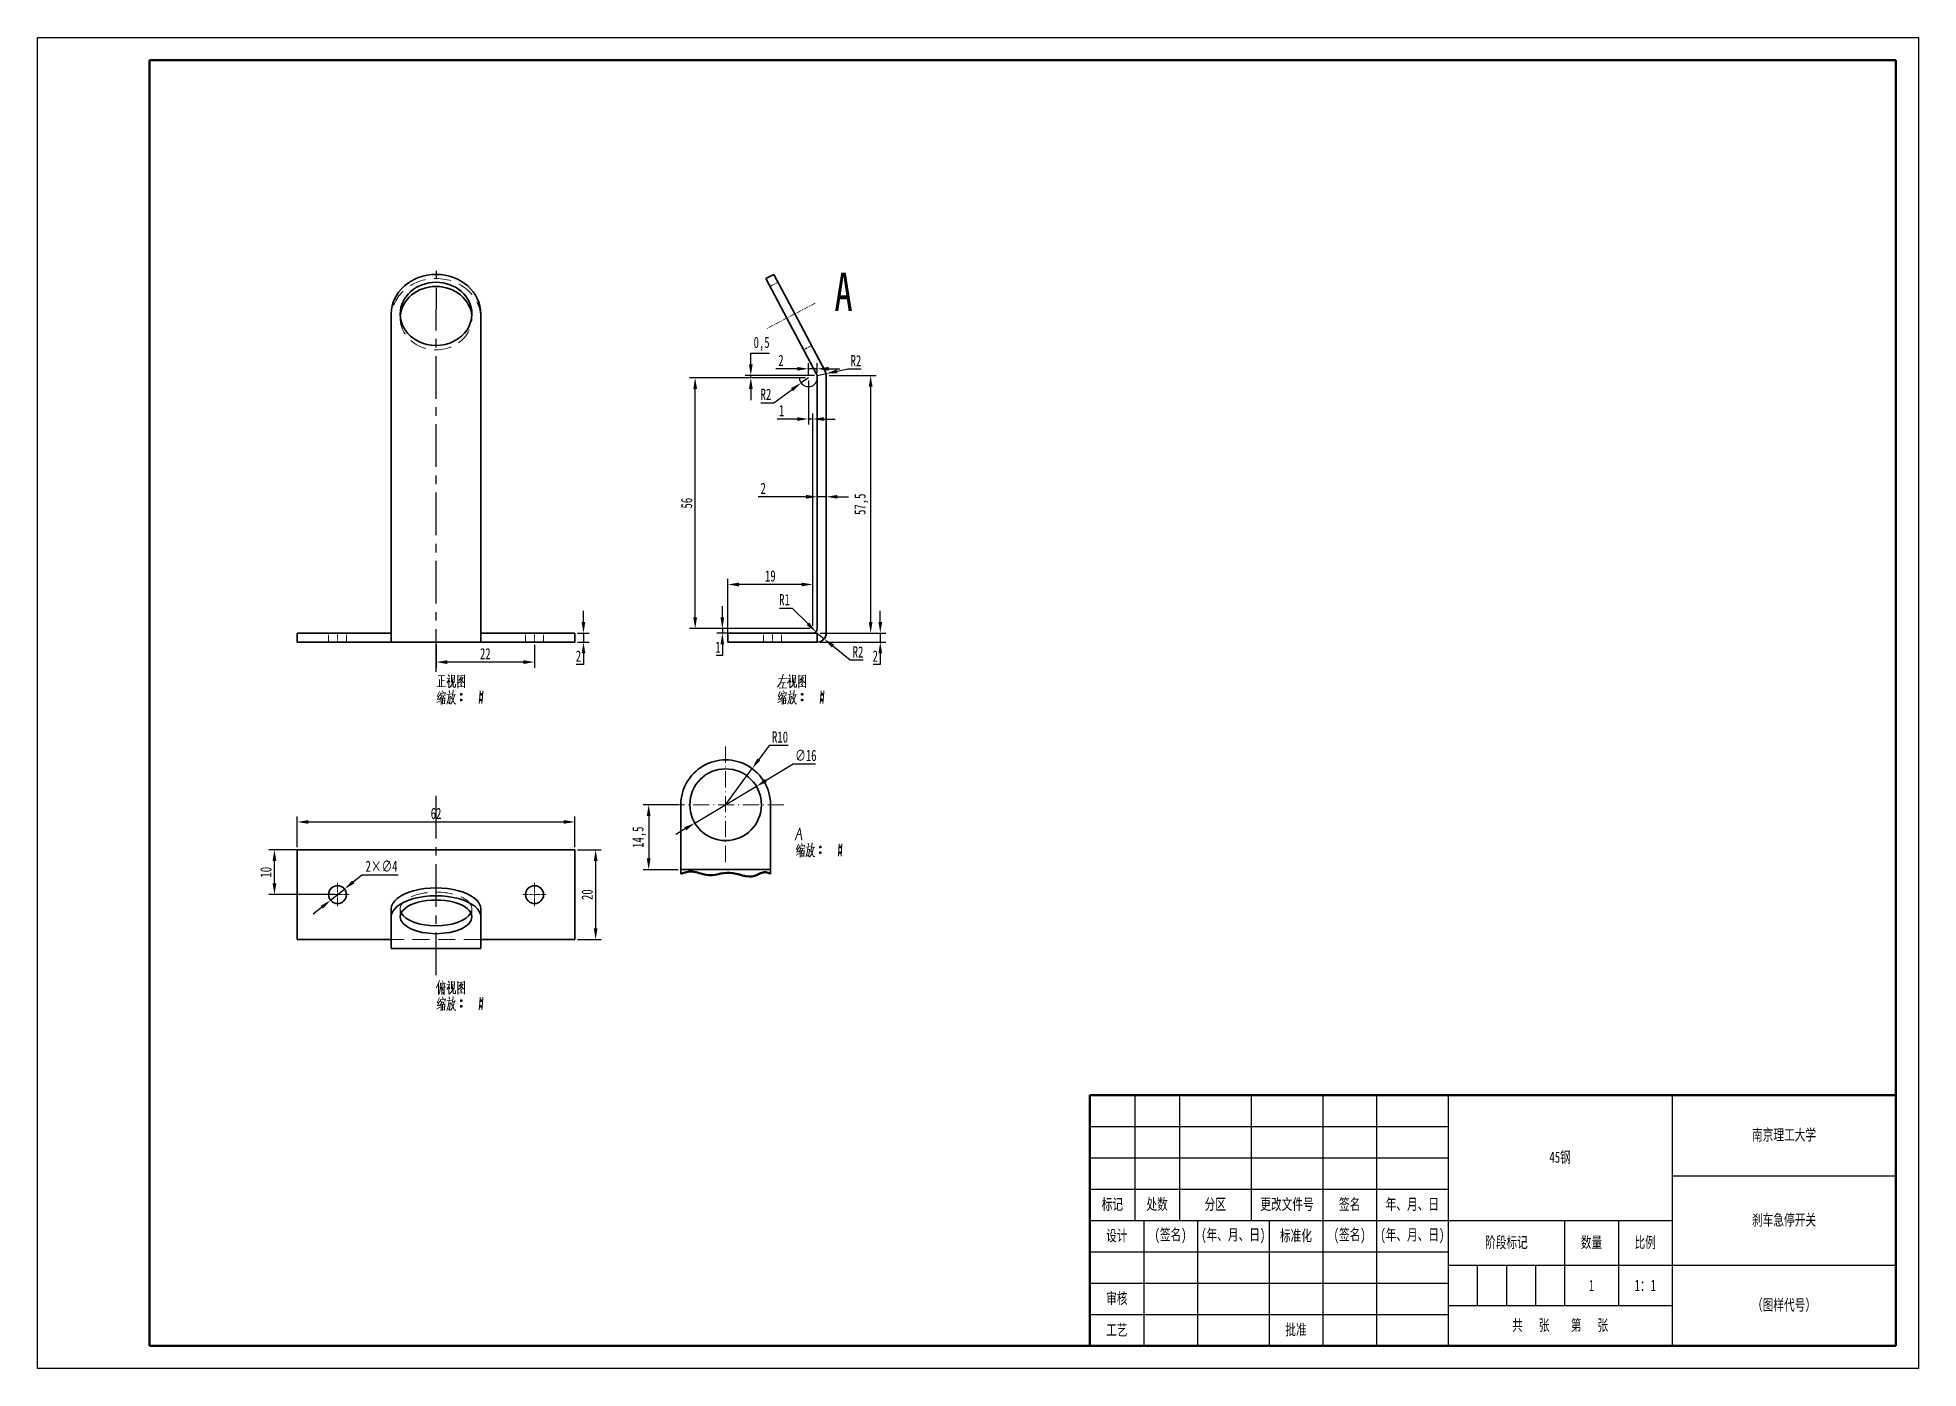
# Model space of a CAD drawing. Header units: millimetres. Extents: x 1050 to 1470, y 766 to 1063.
import ezdxf

# ---------------------------------------------------------------- set-up
doc = ezdxf.new("R2010")
doc.units = ezdxf.units.MM
doc.header["$LTSCALE"] = 0.3
for name, pattern in [('CENTER', [50.8, 31.75, -6.35, 6.35, -6.35]), ('DASHDOT', [18.5, 12, -3, 0.5, -3]), ('DASHED', [19.05, 12.7, -6.35])]:
    doc.linetypes.add(name, pattern=pattern)
for name, color, linetype, lineweight in [('尺寸线', 3, 'Continuous', 25), ('粗实线', 7, 'Continuous', 50), ('细实线', 7, 'Continuous', 25), ('细文本', 7, 'Continuous', 25), ('细点画线', 1, 'CENTER', 25), ('虚线', 2, 'DASHED', 25)]:
    doc.layers.add(name, color=color, linetype=linetype, lineweight=lineweight)
doc.styles.add('NUT Standard', font='simfang.ttf', dxfattribs={"width": 0.7, "height": 2.5})
doc.dimstyles.new('NUT Standard', dxfattribs={"dimtxt": 2.5, "dimasz": 2.5, "dimexe": 1.25, "dimexo": 0.625, "dimtad": 1, "dimtoh": 1, "dimtxsty": 'NUT Standard', "dimcen": 2.5, "dimadec": 0, "dimazin": 0, "dimtfac": 1, "dimtmove": 0, "dimatfit": 3, "dimfxl": 1, "dimarcsym": 0})

msp = doc.modelspace()

# ---------------------------------------------------------------- texts
at = {"layer": '粗实线', "style": 'NUT Standard', "width": 0.7}
msp.add_text('A', height=8.585, dxfattribs=at).set_placement((1227.966, 1001.606))
at = {"layer": '粗实线', "char_height": 2.5, "attachment_point": 5, "style": 'NUT Standard'}
for s, insert in [('\\pxqc;{\\fFangSong|b0|i0|c134|p49;1}', (1397.042, 784.119)), ('\\pxqc;{\\fFangSong|b0|i0|c134|p49;1：1}', (1409.042, 784.119))]:
    msp.add_mtext_dynamic_manual_height_columns(s, width=12, gutter_width=12.5, heights=[0], dxfattribs=dict(at, insert=insert))
at = {"layer": '细文本', "char_height": 2.5, "attachment_point": 5, "style": 'NUT Standard'}
for s, insert, width in [('{\\fFangSong|b0|i0|c134|p49;南京理工大学}', (1440.042, 817.619), 50), ('45钢', (1390.042, 812.619), 50), ('标记', (1290.042, 802.119), 10), ('处数', (1300.042, 802.119), 10), ('分区', (1313.042, 802.119), 16), ('更改文件号', (1329.042, 802.119), 16), ('签名', (1343.042, 802.119), 12), ('年、月、日', (1357.042, 802.119), 16), ('刹车急停开关', (1440.042, 798.619), 50), ('设计', (1291.042, 795.119), 12), ('(签名)', (1303.042, 795.119), 12), ('(年、月、日)', (1317.042, 795.119), 16), ('标准化', (1331.042, 795.119), 12), ('(签名)', (1343.042, 795.119), 12), ('(年、月、日)', (1357.042, 795.119), 16), ('阶段标记', (1378.042, 793.619), 26), ('数量', (1397.042, 793.619), 12), ('比例', (1409.042, 793.619), 12), ('审核', (1291.042, 781.119), 12), ('（图样代号）', (1440.042, 779.619), 50), ('工艺', (1291.042, 774.119), 12), ('批准', (1331.042, 774.119), 12), ('共   张    第   张', (1390.042, 775.119), 50)]:
    msp.add_mtext(s, dxfattribs=dict(at, insert=insert, width=width))

# ---------------------------------------------------------------- blocks, each defined once
blk = doc.blocks.new('*D5')
at = {"layer": 'Defpoints', "color": 0, "transparency": 16777216}
for p in [(1115.46, 870.1), (1118.58, 872.6)]:
    blk.add_point(p, dxfattribs=at)
at = {"layer": '尺寸线', "color": 0, "lineweight": -2, "transparency": 16777216}
for p, q in [((1122.48, 875.73), (1120.53, 874.16)), ((1130.57, 875.73), (1122.48, 875.73)), ((1115.46, 870.1), (1118.58, 872.6)), ((1113.5, 868.54), (1111.55, 866.97))]:
    blk.add_line(p, q, dxfattribs=at)
at = {"layer": '尺寸线', "color": 0, "transparency": 16777216}
for points in [[(1120.27, 874.49), (1120.79, 873.84), (1118.58, 872.6)], [(1113.24, 868.86), (1113.77, 868.21), (1115.46, 870.1)]]:
    blk.add_solid(points, dxfattribs=at)
at = {"layer": '尺寸线', "color": 0, "transparency": 16777216, "insert": (1126.84, 877.69), "char_height": 2.5, "attachment_point": 5, "style": 'NUT Standard'}
blk.add_mtext('2×∅4', dxfattribs=at)
blk = doc.blocks.new('*D6')
at = {"layer": 'Defpoints', "color": 0, "transparency": 16777216}
for p in [(1170.02, 881.35), (1170.02, 861.35), (1174.66, 861.35)]:
    blk.add_point(p, dxfattribs=at)
at = {"layer": '尺寸线', "color": 0, "lineweight": -2, "transparency": 16777216}
for p, q in [((1170.64, 881.35), (1175.91, 881.35)), ((1174.66, 878.85), (1174.66, 863.85)), ((1170.64, 861.35), (1175.91, 861.35))]:
    blk.add_line(p, q, dxfattribs=at)
at = {"layer": '尺寸线', "color": 0, "transparency": 16777216}
for points in [[(1174.24, 878.85), (1175.08, 878.85), (1174.66, 881.35)], [(1174.24, 863.85), (1175.08, 863.85), (1174.66, 861.35)]]:
    blk.add_solid(points, dxfattribs=at)
at = {"layer": '尺寸线', "color": 0, "transparency": 16777216, "insert": (1172.77, 871.35), "char_height": 2.5, "attachment_point": 5, "rotation": 90, "style": 'NUT Standard'}
blk.add_mtext('20', dxfattribs=at)
blk = doc.blocks.new('*D7')
at = {"layer": 'Defpoints', "color": 0, "transparency": 16777216}
for p in [(1170.02, 929.72), (1170.02, 927.72), (1171.94, 927.72)]:
    blk.add_point(p, dxfattribs=at)
at = {"layer": '尺寸线', "color": 0, "lineweight": -2, "transparency": 16777216}
for p, q in [((1171.94, 932.22), (1171.94, 934.72)), ((1170.64, 929.72), (1173.19, 929.72)), ((1171.94, 929.72), (1171.94, 927.72)), ((1170.64, 927.72), (1173.19, 927.72)), ((1171.94, 925.22), (1171.94, 922.72)), ((1171.94, 922.72), (1170.32, 922.72))]:
    blk.add_line(p, q, dxfattribs=at)
at = {"layer": '尺寸线', "color": 0, "transparency": 16777216}
for points in [[(1171.52, 932.22), (1172.35, 932.22), (1171.94, 929.72)], [(1171.52, 925.22), (1172.35, 925.22), (1171.94, 927.72)]]:
    blk.add_solid(points, dxfattribs=at)
at = {"layer": '尺寸线', "color": 0, "transparency": 16777216, "insert": (1170.82, 924.59), "char_height": 2.5, "attachment_point": 5, "style": 'NUT Standard'}
blk.add_mtext('2', dxfattribs=at)
blk = doc.blocks.new('*D8')
at = {"layer": 'Defpoints', "color": 0, "transparency": 16777216}
for p in [(1224.16, 958.72), (1226.16, 960.15), (1226.16, 958.72)]:
    blk.add_point(p, dxfattribs=at)
at = {"layer": '尺寸线', "color": 0, "lineweight": -2, "transparency": 16777216}
for p, q in [((1221.66, 960.15), (1210.95, 960.15)), ((1224.16, 959.34), (1224.16, 961.4)), ((1226.16, 960.15), (1224.16, 960.15)), ((1226.16, 959.34), (1226.16, 961.4)), ((1228.66, 960.15), (1231.16, 960.15))]:
    blk.add_line(p, q, dxfattribs=at)
at = {"layer": '尺寸线', "color": 0, "transparency": 16777216}
for points in [[(1221.66, 960.56), (1221.66, 959.73), (1224.16, 960.15)], [(1228.66, 960.56), (1228.66, 959.73), (1226.16, 960.15)]]:
    blk.add_solid(points, dxfattribs=at)
at = {"layer": '尺寸线', "color": 0, "transparency": 16777216, "insert": (1212.07, 962.02), "char_height": 2.5, "attachment_point": 5, "style": 'NUT Standard'}
blk.add_mtext('2', dxfattribs=at)
blk = doc.blocks.new('*D9')
at = {"layer": 'Defpoints', "color": 0, "transparency": 16777216}
for p in [(1210.56, 895.52), (1196.82, 887.33)]:
    blk.add_point(p, dxfattribs=at)
at = {"layer": '尺寸线', "color": 0, "lineweight": -2, "transparency": 16777216}
for p, q in [((1218.8, 900.44), (1212.71, 896.8)), ((1223.78, 900.44), (1218.8, 900.44)), ((1196.82, 887.33), (1210.56, 895.52)), ((1194.67, 886.04), (1192.53, 884.76))]:
    blk.add_line(p, q, dxfattribs=at)
at = {"layer": '尺寸线', "color": 0, "transparency": 16777216}
for points in [[(1212.49, 897.16), (1212.92, 896.45), (1210.56, 895.52)], [(1194.46, 886.4), (1194.89, 885.69), (1196.82, 887.33)]]:
    blk.add_solid(points, dxfattribs=at)
at = {"layer": '尺寸线', "color": 0, "transparency": 16777216, "insert": (1221.6, 902.4), "char_height": 2.5, "attachment_point": 5, "style": 'NUT Standard'}
blk.add_mtext('∅16', dxfattribs=at)
blk = doc.blocks.new('*D10')
at = {"layer": 'Defpoints', "color": 0, "transparency": 16777216}
for p in [(1209.61, 899.48), (1203.69, 891.42)]:
    blk.add_point(p, dxfattribs=at)
at = {"layer": '尺寸线', "color": 0, "lineweight": -2, "transparency": 16777216}
for p, q in [((1213.4, 904.63), (1211.09, 901.5)), ((1217.66, 904.63), (1213.4, 904.63)), ((1203.69, 891.42), (1209.61, 899.48))]:
    blk.add_line(p, q, dxfattribs=at)
at = {"layer": '尺寸线', "color": 0, "transparency": 16777216}
blk.add_solid([(1210.76, 901.74), (1211.43, 901.25), (1209.61, 899.48)], dxfattribs=at)
at = {"layer": '尺寸线', "color": 0, "transparency": 16777216, "insert": (1215.84, 906.52), "char_height": 2.5, "attachment_point": 5, "style": 'NUT Standard'}
blk.add_mtext('R10', dxfattribs=at)
blk = doc.blocks.new('*D11')
at = {"layer": 'Defpoints', "color": 0, "transparency": 16777216}
for p in [(1193.69, 891.42), (1186.5, 876.92), (1193.69, 876.92)]:
    blk.add_point(p, dxfattribs=at)
at = {"layer": '尺寸线', "color": 0, "lineweight": -2, "transparency": 16777216}
for p, q in [((1193.06, 891.42), (1185.25, 891.42)), ((1186.5, 888.92), (1186.5, 879.42)), ((1193.06, 876.92), (1185.25, 876.92))]:
    blk.add_line(p, q, dxfattribs=at)
at = {"layer": '尺寸线', "color": 0, "transparency": 16777216}
for points in [[(1186.08, 888.92), (1186.92, 888.92), (1186.5, 891.42)], [(1186.08, 879.42), (1186.92, 879.42), (1186.5, 876.92)]]:
    blk.add_solid(points, dxfattribs=at)
at = {"layer": '尺寸线', "color": 0, "transparency": 16777216, "insert": (1184.43, 884.17), "char_height": 2.5, "attachment_point": 5, "rotation": 90, "style": 'NUT Standard'}
blk.add_mtext('14,5', dxfattribs=at)
blk = doc.blocks.new('*D12')
at = {"layer": 'Defpoints', "color": 0, "transparency": 16777216}
for p in [(1224.16, 929.72), (1225.7, 928.44)]:
    blk.add_point(p, dxfattribs=at)
at = {"layer": '尺寸线', "color": 0, "lineweight": -2, "transparency": 16777216}
for p, q in [((1224.16, 929.72), (1225.7, 928.44)), ((1231.47, 923.65), (1227.62, 926.84)), ((1234.41, 923.65), (1231.47, 923.65))]:
    blk.add_line(p, q, dxfattribs=at)
at = {"layer": '尺寸线', "color": 0, "transparency": 16777216}
blk.add_solid([(1227.89, 927.16), (1227.35, 926.52), (1225.7, 928.44)], dxfattribs=at)
at = {"layer": '尺寸线', "color": 0, "transparency": 16777216, "insert": (1233.25, 925.52), "char_height": 2.5, "attachment_point": 5, "style": 'NUT Standard'}
blk.add_mtext('R2', dxfattribs=at)
blk = doc.blocks.new('*D13')
at = {"layer": 'Defpoints', "color": 0, "transparency": 16777216}
for p in [(1223.16, 930.72), (1223.86, 930.01)]:
    blk.add_point(p, dxfattribs=at)
at = {"layer": '尺寸线', "color": 0, "lineweight": -2, "transparency": 16777216}
for p, q in [((1215.72, 935.31), (1218.56, 935.31)), ((1218.56, 935.31), (1222.1, 931.78))]:
    blk.add_line(p, q, dxfattribs=at)
at = {"layer": '尺寸线', "color": 0, "transparency": 16777216}
blk.add_solid([(1222.39, 932.07), (1221.8, 931.48), (1223.86, 930.01)], dxfattribs=at)
at = {"layer": '尺寸线', "color": 0, "transparency": 16777216, "insert": (1216.83, 937.19), "char_height": 2.5, "attachment_point": 5, "style": 'NUT Standard'}
blk.add_mtext('R1', dxfattribs=at)
blk = doc.blocks.new('*D14')
at = {"layer": 'Defpoints', "color": 0, "transparency": 16777216}
for p in [(1202.95, 929.72), (1223.16, 930.72), (1223.16, 929.72)]:
    blk.add_point(p, dxfattribs=at)
at = {"layer": '尺寸线', "color": 0, "lineweight": -2, "transparency": 16777216}
for p, q in [((1202.95, 933.22), (1202.95, 935.72)), ((1222.53, 930.72), (1201.7, 930.72)), ((1222.53, 929.72), (1201.7, 929.72)), ((1202.95, 930.72), (1202.95, 929.72)), ((1202.95, 924.72), (1201.59, 924.72)), ((1202.95, 927.22), (1202.95, 924.72))]:
    blk.add_line(p, q, dxfattribs=at)
at = {"layer": '尺寸线', "color": 0, "transparency": 16777216}
for points in [[(1202.53, 933.22), (1203.36, 933.22), (1202.95, 930.72)], [(1202.53, 927.22), (1203.36, 927.22), (1202.95, 929.72)]]:
    blk.add_solid(points, dxfattribs=at)
at = {"layer": '尺寸线', "color": 0, "transparency": 16777216, "insert": (1201.96, 926.59), "char_height": 2.5, "attachment_point": 5, "style": 'NUT Standard'}
blk.add_mtext('1', dxfattribs=at)
blk = doc.blocks.new('*D15')
at = {"layer": 'Defpoints', "color": 0, "transparency": 16777216}
for p in [(1204.16, 940.57), (1204.16, 928.72), (1223.16, 930.72)]:
    blk.add_point(p, dxfattribs=at)
at = {"layer": '尺寸线', "color": 0, "lineweight": -2, "transparency": 16777216}
for p, q in [((1204.16, 929.34), (1204.16, 941.82)), ((1223.16, 931.34), (1223.16, 941.82)), ((1220.66, 940.57), (1206.66, 940.57))]:
    blk.add_line(p, q, dxfattribs=at)
at = {"layer": '尺寸线', "color": 0, "transparency": 16777216}
for points in [[(1206.66, 940.98), (1206.66, 940.15), (1204.16, 940.57)], [(1220.66, 940.98), (1220.66, 940.15), (1223.16, 940.57)]]:
    blk.add_solid(points, dxfattribs=at)
at = {"layer": '尺寸线', "color": 0, "transparency": 16777216, "insert": (1213.66, 942.46), "char_height": 2.5, "attachment_point": 5, "style": 'NUT Standard'}
blk.add_mtext('19', dxfattribs=at)
blk = doc.blocks.new('*D16')
at = {"layer": 'Defpoints', "color": 0, "transparency": 16777216}
for p in [(1196.88, 986.72), (1222.16, 986.72), (1223.16, 930.72)]:
    blk.add_point(p, dxfattribs=at)
at = {"layer": '尺寸线', "color": 0, "lineweight": -2, "transparency": 16777216}
for p, q in [((1221.53, 986.72), (1195.63, 986.72)), ((1196.88, 933.22), (1196.88, 984.22)), ((1222.53, 930.72), (1195.63, 930.72))]:
    blk.add_line(p, q, dxfattribs=at)
at = {"layer": '尺寸线', "color": 0, "transparency": 16777216}
for points in [[(1196.47, 984.22), (1197.3, 984.22), (1196.88, 986.72)], [(1196.47, 933.22), (1197.3, 933.22), (1196.88, 930.72)]]:
    blk.add_solid(points, dxfattribs=at)
at = {"layer": '尺寸线', "color": 0, "transparency": 16777216, "insert": (1194.99, 958.72), "char_height": 2.5, "attachment_point": 5, "rotation": 90, "style": 'NUT Standard'}
blk.add_mtext('56', dxfattribs=at)
blk = doc.blocks.new('*D17')
at = {"layer": 'Defpoints', "color": 0, "transparency": 16777216}
for p in [(1222.16, 986.72), (1223.16, 977.5), (1223.16, 930.72)]:
    blk.add_point(p, dxfattribs=at)
at = {"layer": '尺寸线', "color": 0, "lineweight": -2, "transparency": 16777216}
for p, q in [((1222.16, 986.09), (1222.16, 976.25)), ((1223.16, 931.34), (1223.16, 978.75)), ((1219.66, 977.5), (1215.18, 977.5)), ((1223.16, 977.5), (1222.16, 977.5)), ((1225.66, 977.5), (1228.16, 977.5))]:
    blk.add_line(p, q, dxfattribs=at)
at = {"layer": '尺寸线', "color": 0, "transparency": 16777216}
for points in [[(1219.66, 977.91), (1219.66, 977.08), (1222.16, 977.5)], [(1225.66, 977.91), (1225.66, 977.08), (1223.16, 977.5)]]:
    blk.add_solid(points, dxfattribs=at)
at = {"layer": '尺寸线', "color": 0, "transparency": 16777216, "insert": (1216.17, 979.37), "char_height": 2.5, "attachment_point": 5, "style": 'NUT Standard'}
blk.add_mtext('1', dxfattribs=at)
blk = doc.blocks.new('*D18')
at = {"layer": 'Defpoints', "color": 0, "transparency": 16777216}
for p in [(1220.54, 985.54), (1222.16, 986.72)]:
    blk.add_point(p, dxfattribs=at)
at = {"layer": '尺寸线', "color": 0, "lineweight": -2, "transparency": 16777216}
for p, q in [((1214.47, 981.14), (1218.51, 984.08)), ((1222.16, 986.72), (1220.54, 985.54)), ((1211.52, 981.14), (1214.47, 981.14))]:
    blk.add_line(p, q, dxfattribs=at)
blk.add_arc((1222.16, 986.72), 2, 180.1591, 342.0951, dxfattribs=at)
at = {"layer": '尺寸线', "color": 0, "transparency": 16777216}
blk.add_solid([(1218.27, 984.41), (1218.76, 983.74), (1220.54, 985.54)], dxfattribs=at)
at = {"layer": '尺寸线', "color": 0, "transparency": 16777216, "insert": (1212.68, 983.01), "char_height": 2.5, "attachment_point": 5, "style": 'NUT Standard'}
blk.add_mtext('R2', dxfattribs=at)
blk = doc.blocks.new('*D19')
at = {"layer": 'Defpoints', "color": 0, "transparency": 16777216}
for p in [(1224.16, 987.22), (1226.11, 987.63)]:
    blk.add_point(p, dxfattribs=at)
at = {"layer": '尺寸线', "color": 0, "lineweight": -2, "transparency": 16777216}
for p, q in [((1224.16, 987.22), (1226.11, 987.63)), ((1231.01, 988.65), (1228.56, 988.14)), ((1233.95, 988.65), (1231.01, 988.65))]:
    blk.add_line(p, q, dxfattribs=at)
at = {"layer": '尺寸线', "color": 0, "transparency": 16777216}
blk.add_solid([(1228.48, 988.55), (1228.65, 987.73), (1226.11, 987.63)], dxfattribs=at)
at = {"layer": '尺寸线', "color": 0, "transparency": 16777216, "insert": (1232.79, 990.52), "char_height": 2.5, "attachment_point": 5, "style": 'NUT Standard'}
blk.add_mtext('R2', dxfattribs=at)
blk = doc.blocks.new('*D20')
at = {"layer": 'Defpoints', "color": 0, "transparency": 16777216}
for p in [(1222.16, 988.71), (1224.16, 987.22), (1222.16, 986.72)]:
    blk.add_point(p, dxfattribs=at)
at = {"layer": '尺寸线', "color": 0, "lineweight": -2, "transparency": 16777216}
for p, q in [((1219.66, 988.71), (1214.92, 988.71)), ((1222.16, 987.34), (1222.16, 989.96)), ((1224.16, 988.71), (1222.16, 988.71)), ((1224.16, 987.84), (1224.16, 989.96)), ((1226.66, 988.71), (1229.16, 988.71))]:
    blk.add_line(p, q, dxfattribs=at)
at = {"layer": '尺寸线', "color": 0, "transparency": 16777216}
for points in [[(1219.66, 989.13), (1219.66, 988.3), (1222.16, 988.71)], [(1226.66, 989.13), (1226.66, 988.3), (1224.16, 988.71)]]:
    blk.add_solid(points, dxfattribs=at)
at = {"layer": '尺寸线', "color": 0, "transparency": 16777216, "insert": (1216.04, 990.59), "char_height": 2.5, "attachment_point": 5, "style": 'NUT Standard'}
blk.add_mtext('2', dxfattribs=at)
blk = doc.blocks.new('*D21')
at = {"layer": 'Defpoints', "color": 0, "transparency": 16777216}
for p in [(1209.31, 987.22), (1224.16, 987.22), (1222.16, 986.72)]:
    blk.add_point(p, dxfattribs=at)
at = {"layer": '尺寸线', "color": 0, "lineweight": -2, "transparency": 16777216}
for p, q in [((1209.31, 989.72), (1209.31, 992.22)), ((1209.31, 992.22), (1213.5, 992.22)), ((1223.53, 987.22), (1208.06, 987.22)), ((1209.31, 986.72), (1209.31, 987.22)), ((1221.53, 986.72), (1208.06, 986.72)), ((1209.31, 984.22), (1209.31, 981.72))]:
    blk.add_line(p, q, dxfattribs=at)
at = {"layer": '尺寸线', "color": 0, "transparency": 16777216}
for points in [[(1208.89, 989.72), (1209.73, 989.72), (1209.31, 987.22)], [(1208.89, 984.22), (1209.73, 984.22), (1209.31, 986.72)]]:
    blk.add_solid(points, dxfattribs=at)
at = {"layer": '尺寸线', "color": 0, "transparency": 16777216, "insert": (1211.72, 994.29), "char_height": 2.5, "attachment_point": 5, "style": 'NUT Standard'}
blk.add_mtext('0,5', dxfattribs=at)
blk = doc.blocks.new('*D22')
at = {"layer": 'Defpoints', "color": 0, "transparency": 16777216}
for p in [(1226.16, 987.22), (1226.16, 929.72), (1236.07, 929.72)]:
    blk.add_point(p, dxfattribs=at)
at = {"layer": '尺寸线', "color": 0, "lineweight": -2, "transparency": 16777216}
for p, q in [((1226.78, 987.22), (1237.32, 987.22)), ((1236.07, 984.72), (1236.07, 932.22)), ((1226.78, 929.72), (1237.32, 929.72))]:
    blk.add_line(p, q, dxfattribs=at)
at = {"layer": '尺寸线', "color": 0, "transparency": 16777216}
for points in [[(1235.65, 984.72), (1236.49, 984.72), (1236.07, 987.22)], [(1235.65, 932.22), (1236.49, 932.22), (1236.07, 929.72)]]:
    blk.add_solid(points, dxfattribs=at)
at = {"layer": '尺寸线', "color": 0, "transparency": 16777216, "insert": (1234, 958.47), "char_height": 2.5, "attachment_point": 5, "rotation": 90, "style": 'NUT Standard'}
blk.add_mtext('57,5', dxfattribs=at)
blk = doc.blocks.new('*D23')
at = {"layer": 'Defpoints', "color": 0, "transparency": 16777216}
for p in [(1224.16, 929.72), (1224.16, 927.72), (1238.22, 927.72)]:
    blk.add_point(p, dxfattribs=at)
at = {"layer": '尺寸线', "color": 0, "lineweight": -2, "transparency": 16777216}
for p, q in [((1238.22, 932.22), (1238.22, 934.72)), ((1224.78, 929.72), (1239.47, 929.72)), ((1238.22, 929.72), (1238.22, 927.72)), ((1224.78, 927.72), (1239.47, 927.72)), ((1238.22, 925.22), (1238.22, 922.72)), ((1238.22, 922.72), (1236.61, 922.72))]:
    blk.add_line(p, q, dxfattribs=at)
at = {"layer": '尺寸线', "color": 0, "transparency": 16777216}
for points in [[(1237.81, 932.22), (1238.64, 932.22), (1238.22, 929.72)], [(1237.81, 925.22), (1238.64, 925.22), (1238.22, 927.72)]]:
    blk.add_solid(points, dxfattribs=at)
at = {"layer": '尺寸线', "color": 0, "transparency": 16777216, "insert": (1237.1, 924.59), "char_height": 2.5, "attachment_point": 5, "style": 'NUT Standard'}
blk.add_mtext('2', dxfattribs=at)
blk = doc.blocks.new('*D24')
at = {"layer": 'Defpoints', "color": 0, "transparency": 16777216}
for p in [(1170.02, 887.57), (1108.02, 881.35), (1170.02, 881.35)]:
    blk.add_point(p, dxfattribs=at)
at = {"layer": '尺寸线', "color": 0, "lineweight": -2, "transparency": 16777216}
for p, q in [((1108.02, 881.97), (1108.02, 888.82)), ((1110.52, 887.57), (1167.52, 887.57)), ((1170.02, 881.97), (1170.02, 888.82))]:
    blk.add_line(p, q, dxfattribs=at)
at = {"layer": '尺寸线', "color": 0, "transparency": 16777216}
for points in [[(1110.52, 887.99), (1110.52, 887.16), (1108.02, 887.57)], [(1167.52, 887.99), (1167.52, 887.16), (1170.02, 887.57)]]:
    blk.add_solid(points, dxfattribs=at)
at = {"layer": '尺寸线', "color": 0, "transparency": 16777216, "insert": (1139.02, 889.46), "char_height": 2.5, "attachment_point": 5, "style": 'NUT Standard'}
blk.add_mtext('62', dxfattribs=at)
blk = doc.blocks.new('*D25')
at = {"layer": 'Defpoints', "color": 0, "transparency": 16777216}
for p in [(1139.02, 927.72), (1161.02, 927.72), (1139.02, 923.25)]:
    blk.add_point(p, dxfattribs=at)
at = {"layer": '尺寸线', "color": 0, "lineweight": -2, "transparency": 16777216}
for p, q in [((1139.02, 927.09), (1139.02, 922)), ((1161.02, 927.09), (1161.02, 922)), ((1158.52, 923.25), (1141.52, 923.25))]:
    blk.add_line(p, q, dxfattribs=at)
at = {"layer": '尺寸线', "color": 0, "transparency": 16777216}
for points in [[(1141.52, 923.66), (1141.52, 922.83), (1139.02, 923.25)], [(1158.52, 923.66), (1158.52, 922.83), (1161.02, 923.25)]]:
    blk.add_solid(points, dxfattribs=at)
at = {"layer": '尺寸线', "color": 0, "transparency": 16777216, "insert": (1150.02, 925.12), "char_height": 2.5, "attachment_point": 5, "style": 'NUT Standard'}
blk.add_mtext('22', dxfattribs=at)
blk = doc.blocks.new('*D26')
at = {"layer": 'Defpoints', "color": 0, "transparency": 16777216}
for p in [(1102.93, 881.35), (1117.02, 881.35), (1117.02, 871.35)]:
    blk.add_point(p, dxfattribs=at)
at = {"layer": '尺寸线', "color": 0, "lineweight": -2, "transparency": 16777216}
for p, q in [((1116.39, 881.35), (1101.68, 881.35)), ((1102.93, 873.85), (1102.93, 878.85)), ((1116.39, 871.35), (1101.68, 871.35))]:
    blk.add_line(p, q, dxfattribs=at)
at = {"layer": '尺寸线', "color": 0, "transparency": 16777216}
for points in [[(1102.51, 878.85), (1103.35, 878.85), (1102.93, 881.35)], [(1102.51, 873.85), (1103.35, 873.85), (1102.93, 871.35)]]:
    blk.add_solid(points, dxfattribs=at)
at = {"layer": '尺寸线', "color": 0, "transparency": 16777216, "insert": (1101.04, 876.35), "char_height": 2.5, "attachment_point": 5, "rotation": 90, "style": 'NUT Standard'}
blk.add_mtext('10', dxfattribs=at)

# ---------------------------------------------------------------- dimensions: what is measured, and where the dimension line sits
at = {"layer": '尺寸线'}
for base, p1, p2, picture, middle in [((1209.311, 987.218), (1222.157, 986.719), (1224.157, 987.218), '*D21', (1211.716, 994.286)), ((1236.069, 929.717), (1226.157, 987.218), (1226.157, 929.717), '*D22', (1234.001, 958.467)), ((1196.883, 986.719), (1223.157, 930.717), (1222.157, 986.719), '*D16', (1194.994, 958.718)), ((1171.936, 927.717), (1170.017, 929.717), (1170.017, 927.717), '*D7', (1170.816, 924.592)), ((1186.501, 876.923), (1193.69, 891.424), (1193.69, 876.923), '*D11', (1184.433, 884.173)), ((1102.93, 881.349), (1117.017, 871.349), (1117.017, 881.349), '*D26', (1101.041, 876.349)), ((1174.662, 861.349), (1170.017, 881.349), (1170.017, 861.349), '*D6', (1172.772, 871.349))]:
    dim = msp.add_linear_dim(base=base, p1=p1, p2=p2, angle=90, dimstyle='NUT Standard', dxfattribs=at)
    dim.commit()
    dim.dimension.update_dxf_attribs({"geometry": picture, "text_midpoint": middle})
for base, p1, p2, picture, middle in [((1222.157, 988.713), (1224.157, 987.218), (1222.157, 986.719), '*D20', (1216.037, 990.588)), ((1204.157, 940.568), (1223.157, 930.717), (1204.157, 928.717), '*D15', (1213.657, 942.457)), ((1139.017, 923.247), (1161.017, 927.717), (1139.017, 927.717), '*D25', (1150.017, 925.122)), ((1170.017, 887.574), (1108.017, 881.349), (1170.017, 881.349), '*D24', (1139.017, 889.464))]:
    dim = msp.add_linear_dim(base=base, p1=p1, p2=p2, dimstyle='NUT Standard', dxfattribs=at)
    dim.commit()
    dim.dimension.update_dxf_attribs({"geometry": picture, "text_midpoint": middle})
for center, mpoint, picture, middle in [((1224.157, 987.218), (1226.114, 987.627), '*D19', (1232.794, 990.525)), ((1222.157, 986.719), (1220.538, 985.545), '*D18', (1212.683, 983.015)), ((1224.157, 929.717), (1225.696, 928.44), '*D12', (1233.252, 925.525))]:
    dim = msp.add_radius_dim(center=center, mpoint=mpoint, dimstyle='NUT Standard', dxfattribs=at)
    dim.commit()
    dim.dimension.update_dxf_attribs({"geometry": picture, "text_midpoint": middle})
for base, p1, p2, picture, middle in [((1223.157, 977.496), (1222.157, 986.719), (1223.157, 930.717), '*D17', (1216.167, 977.496)), ((1226.157, 960.148), (1224.157, 958.718), (1226.157, 958.718), '*D8', (1212.074, 960.148))]:
    dim = msp.add_linear_dim(base=base, p1=p1, p2=p2, dimstyle='NUT Standard', dxfattribs=at)
    dim.commit()
    dim.dimension.update_dxf_attribs({"geometry": picture, "text_midpoint": middle, "dimtype": 160})
for center, mpoint, picture, middle in [((1223.157, 930.717), (1223.864, 930.01), '*D13', (1216.825, 935.313)), ((1203.69, 891.424), (1209.613, 899.481), '*D10', (1215.84, 904.634))]:
    dim = msp.add_radius_dim(center=center, mpoint=mpoint, dimstyle='NUT Standard', dxfattribs=at)
    dim.commit()
    dim.dimension.update_dxf_attribs({"geometry": picture, "text_midpoint": middle, "dimtype": 164})
for p1, p2, distance, picture, middle in [((1223.157, 930.717), (1223.157, 929.717), -20.209, '*D14', (1201.957, 926.592)), ((1224.157, 929.717), (1224.157, 927.717), 14.068, '*D23', (1237.105, 924.592))]:
    dim = msp.add_aligned_dim(p1=p1, p2=p2, distance=distance, dimstyle='NUT Standard', dxfattribs=at)
    dim.commit()
    dim.dimension.update_dxf_attribs({"geometry": picture, "text_midpoint": middle})
dim = msp.add_diameter_dim_2p(p1=(1196.819, 887.326), p2=(1210.56, 895.522), dimstyle='NUT Standard', dxfattribs=at)
dim.commit()
dim.dimension.update_dxf_attribs({"geometry": '*D9', "text_midpoint": (1221.603, 900.437), "dimtype": 163})
dim = msp.add_diameter_dim_2p(p1=(1115.456, 870.099), p2=(1118.578, 872.6), text='2×<>', dimstyle='NUT Standard', dxfattribs=at)
dim.commit()
dim.dimension.update_dxf_attribs({"geometry": '*D5', "text_midpoint": (1126.835, 875.726), "dimtype": 163})

# ---------------------------------------------------------------- linework, layer by layer
for p, q in [((1050.042, 1062.619), (1470.042, 1062.619)), ((1050.042, 765.619), (1050.042, 1062.619)), ((1470.042, 1062.619), (1470.042, 765.619)), ((1470.042, 765.619), (1050.042, 765.619))]:
    msp.add_line(p, q)
at = {"color": 7, "lineweight": 35}
for p, q in [((1214.42, 1009.79), (1212.654, 1008.852)), ((1212.654, 1008.852), (1217.349, 1000.022)), ((1214.42, 1009.79), (1219.114, 1000.961)), ((1217.349, 1000.022), (1223.922, 987.658)), ((1219.114, 1000.961), (1225.922, 988.157)), ((1226.157, 929.717), (1226.157, 987.218)), ((1224.157, 930.717), (1224.157, 986.719)), ((1204.157, 927.717), (1204.157, 929.717)), ((1204.157, 929.717), (1224.157, 929.717)), ((1224.157, 927.717), (1224.157, 929.717)), ((1204.157, 927.717), (1224.157, 927.717)), ((1129.017, 859.349), (1129.017, 859.584)), ((1149.017, 859.349), (1149.017, 859.584))]:
    msp.add_line(p, q, dxfattribs=at)
at = {"color": 7, "linetype": 'DASHED', "lineweight": 13, "ltscale": 0.023474}
for p, q in [((1131.017, 1000.961), (1131.017, 1000.022)), ((1147.017, 1000.961), (1147.017, 1000.022))]:
    msp.add_line(p, q, dxfattribs=at)
at = {"color": 7, "linetype": 'DASHED', "lineweight": 13}
msp.add_line((1149.017, 861.349), (1129.017, 861.349), dxfattribs=at)
at = {"color": 7, "lineweight": 13}
for points in [[(1139.472, 920.157), (1140.977, 920.227)], [(1140.242, 920.157), (1140.242, 919.002), (1140.242, 917.812)], [(1141.712, 920.437), (1141.992, 920.017)], [(1142.482, 920.402), (1142.482, 918.722)], [(1143.147, 920.227), (1142.482, 920.157)], [(1142.797, 919.807), (1142.692, 918.757)], [(1143.077, 918.652), (1143.147, 920.332)], [(1143.917, 920.437), (1143.917, 918.967), (1143.917, 917.462)], [(1143.917, 920.402), (1143.917, 919.002), (1143.917, 917.602)], [(1145.387, 920.262), (1143.917, 920.122)], [(1144.687, 919.982), (1144.127, 919.177)], [(1144.687, 919.212), (1145.037, 919.842)], [(1145.352, 917.637), (1145.352, 919.002), (1145.387, 920.402)], [(1216.521, 920.542), (1216.312, 919.597)], [(1217.852, 920.437), (1218.131, 920.017)], [(1218.622, 920.402), (1218.622, 918.722)], [(1219.287, 920.227), (1218.622, 920.157)], [(1218.937, 919.807), (1218.831, 918.757)], [(1219.217, 918.652), (1219.287, 920.332)], [(1220.057, 920.437), (1220.057, 918.967), (1220.057, 917.462)], [(1220.057, 920.402), (1220.057, 919.002), (1220.057, 917.602)], [(1221.527, 920.262), (1220.057, 920.122)], [(1220.826, 919.982), (1220.266, 919.177)], [(1220.826, 919.212), (1221.177, 919.842)], [(1221.492, 917.637), (1221.492, 919.002), (1221.527, 920.402)], [(1139.192, 917.742), (1141.152, 917.847)], [(1139.682, 915.677), (1139.262, 915.537)], [(1139.752, 916.692), (1139.297, 915.607)], [(1139.822, 915.922), (1139.367, 914.907)], [(1139.752, 919.352), (1139.752, 917.777)], [(1140.067, 916.377), (1139.962, 915.817)], [(1140.067, 916.237), (1141.117, 916.377)], [(1140.312, 915.957), (1140.137, 915.397)], [(1140.242, 919.037), (1140.872, 919.107)], [(1140.382, 915.677), (1141.082, 915.782)], [(1140.452, 916.867), (1140.627, 916.482)], [(1140.697, 915.712), (1140.627, 915.152)], [(1141.152, 916.482), (1141.012, 916.027)], [(1142.062, 919.772), (1141.887, 919.282), (1141.397, 918.547)], [(1141.922, 916.097), (1141.817, 915.187), (1141.712, 914.767), (1141.397, 913.892)], [(1141.432, 919.562), (1141.992, 919.632)], [(1141.432, 916.027), (1142.482, 916.167)], [(1142.237, 915.607), (1142.132, 914.767), (1141.992, 913.927), (1141.782, 914.207)], [(1141.887, 919.282), (1141.887, 917.497)], [(1141.887, 919.107), (1142.202, 918.792)], [(1141.922, 916.937), (1142.027, 916.377)], [(1141.992, 917.497), (1142.272, 917.777)], [(1142.272, 917.777), (1142.517, 918.127)], [(1142.622, 915.607), (1142.447, 915.047)], [(1142.692, 918.757), (1142.517, 918.127)], [(1142.762, 916.237), (1142.622, 915.607)], [(1142.692, 915.852), (1143.392, 915.992)], [(1142.832, 916.972), (1142.762, 916.237)], [(1142.832, 917.777), (1142.832, 918.862)], [(1142.972, 917.672), (1142.832, 917.777)], [(1143.112, 915.922), (1142.902, 914.977)], [(1143.392, 917.672), (1142.972, 917.672)], [(1143.392, 918.302), (1143.392, 917.672)], [(1143.917, 917.707), (1145.282, 917.812)], [(1143.987, 918.512), (1144.477, 918.932)], [(1144.442, 919.422), (1145.142, 918.687)], [(1144.442, 918.337), (1144.792, 917.952)], [(1144.442, 916.062), (1144.827, 916.062)], [(1144.477, 919.632), (1144.932, 919.702)], [(1144.477, 918.932), (1144.687, 919.212)], [(1144.477, 916.167), (1144.792, 916.167)], [(1144.477, 915.922), (1144.792, 915.922)], [(1144.547, 918.722), (1144.792, 918.442)], [(1145.142, 918.687), (1145.317, 918.722)], [(1145.352, 917.532), (1145.352, 917.637), (1145.282, 917.812)], [(1148.887, 916.797), (1148.782, 915.397), (1148.677, 913.997)], [(1148.887, 916.062), (1149.272, 916.062)], [(1148.922, 916.167), (1149.237, 916.167)], [(1148.922, 915.922), (1149.237, 915.922)], [(1149.482, 916.797), (1149.377, 915.397), (1149.272, 913.997)], [(1215.857, 918.547), (1215.297, 917.672)], [(1215.821, 915.677), (1215.402, 915.537)], [(1215.891, 916.692), (1215.437, 915.607)], [(1215.506, 919.527), (1217.326, 919.667)], [(1215.962, 915.922), (1215.506, 914.907)], [(1215.612, 917.427), (1217.326, 917.532)], [(1216.312, 919.597), (1215.857, 918.547)], [(1215.997, 918.617), (1217.081, 918.722)], [(1216.206, 916.377), (1216.102, 915.817)], [(1216.206, 916.237), (1217.256, 916.377)], [(1216.451, 915.957), (1216.277, 915.397)], [(1216.521, 918.652), (1216.487, 917.462)], [(1216.521, 915.677), (1217.222, 915.782)], [(1216.592, 916.867), (1216.766, 916.482)], [(1216.837, 915.712), (1216.766, 915.152)], [(1217.292, 916.482), (1217.152, 916.027)], [(1218.201, 919.772), (1218.027, 919.282), (1217.537, 918.547)], [(1218.062, 916.097), (1217.956, 915.187), (1217.852, 914.767), (1217.537, 913.892)], [(1217.571, 919.562), (1218.131, 919.632)], [(1217.571, 916.027), (1218.622, 916.167)], [(1218.376, 915.607), (1218.271, 914.767), (1218.131, 913.927), (1217.922, 914.207)], [(1218.027, 919.282), (1218.027, 917.497)], [(1218.027, 919.107), (1218.342, 918.792)], [(1218.062, 916.937), (1218.167, 916.377)], [(1218.131, 917.497), (1218.412, 917.777)], [(1218.412, 917.777), (1218.657, 918.127)], [(1218.761, 915.607), (1218.587, 915.047)], [(1218.831, 918.757), (1218.657, 918.127)], [(1218.902, 916.237), (1218.761, 915.607)], [(1218.831, 915.852), (1219.532, 915.992)], [(1218.972, 916.972), (1218.902, 916.237)], [(1218.972, 917.777), (1218.972, 918.862)], [(1219.112, 917.672), (1218.972, 917.777)], [(1219.251, 915.922), (1219.042, 914.977)], [(1219.532, 917.672), (1219.112, 917.672)], [(1219.532, 918.302), (1219.532, 917.672)], [(1220.057, 917.707), (1221.422, 917.812)], [(1220.126, 918.512), (1220.617, 918.932)], [(1220.581, 919.422), (1221.282, 918.687)], [(1220.581, 918.337), (1220.932, 917.952)], [(1220.581, 916.062), (1220.967, 916.062)], [(1220.617, 919.632), (1221.071, 919.702)], [(1220.617, 918.932), (1220.826, 919.212)], [(1220.617, 916.167), (1220.932, 916.167)], [(1220.617, 915.922), (1220.932, 915.922)], [(1220.687, 918.722), (1220.932, 918.442)], [(1221.282, 918.687), (1221.456, 918.722)], [(1221.492, 917.532), (1221.492, 917.637), (1221.422, 917.812)], [(1225.027, 916.797), (1224.922, 915.397), (1224.816, 913.997)], [(1225.027, 916.062), (1225.412, 916.062)], [(1225.062, 916.167), (1225.376, 916.167)], [(1225.062, 915.922), (1225.376, 915.922)], [(1225.622, 916.797), (1225.516, 915.397), (1225.412, 913.997)], [(1139.227, 914.242), (1139.927, 914.627)], [(1139.332, 914.907), (1139.857, 915.082)], [(1140.137, 915.397), (1139.822, 914.907)], [(1140.172, 915.467), (1140.172, 913.752)], [(1140.452, 915.257), (1140.487, 913.857)], [(1140.452, 915.152), (1140.977, 915.222)], [(1140.487, 914.592), (1140.872, 914.662)], [(1140.942, 914.102), (1140.522, 914.032)], [(1141.012, 915.327), (1140.942, 913.927)], [(1141.852, 915.432), (1142.237, 915.502)], [(1142.622, 914.347), (1142.237, 913.822)], [(1142.552, 915.362), (1143.112, 913.927)], [(1142.902, 914.977), (1142.622, 914.347)], [(1143.112, 913.927), (1143.427, 913.927)], [(1144.442, 914.802), (1144.827, 914.802)], [(1144.477, 914.907), (1144.792, 914.907)], [(1144.477, 914.662), (1144.792, 914.662)], [(1148.887, 914.802), (1149.272, 914.802)], [(1148.922, 914.907), (1149.237, 914.907)], [(1148.922, 914.662), (1149.237, 914.662)], [(1215.367, 914.242), (1216.066, 914.627)], [(1215.472, 914.907), (1215.997, 915.082)], [(1216.277, 915.397), (1215.962, 914.907)], [(1216.312, 915.467), (1216.312, 913.752)], [(1216.592, 915.257), (1216.626, 913.857)], [(1216.592, 915.152), (1217.117, 915.222)], [(1216.626, 914.592), (1217.011, 914.662)], [(1217.081, 914.102), (1216.662, 914.032)], [(1217.152, 915.327), (1217.081, 913.927)], [(1217.992, 915.432), (1218.376, 915.502)], [(1218.761, 914.347), (1218.376, 913.822)], [(1218.691, 915.362), (1219.251, 913.927)], [(1219.042, 914.977), (1218.761, 914.347)], [(1219.251, 913.927), (1219.566, 913.927)], [(1220.581, 914.802), (1220.967, 914.802)], [(1220.617, 914.907), (1220.932, 914.907)], [(1220.617, 914.662), (1220.932, 914.662)], [(1225.027, 914.802), (1225.412, 914.802)], [(1225.062, 914.907), (1225.376, 914.907)], [(1225.062, 914.662), (1225.376, 914.662)], [(1219.199, 883.486), (1219.724, 884.886), (1220.249, 886.286), (1220.459, 884.886), (1220.669, 883.486)], [(1219.934, 882.611), (1219.479, 881.526)], [(1219.689, 884.781), (1220.459, 884.781)], [(1220.249, 882.296), (1220.144, 881.736)], [(1220.249, 882.156), (1221.299, 882.296)], [(1220.634, 882.786), (1220.809, 882.401)], [(1221.334, 882.401), (1221.194, 881.946)], [(1222.104, 882.016), (1221.999, 881.106), (1221.894, 880.686), (1221.579, 879.811)], [(1221.614, 881.946), (1222.664, 882.086)], [(1222.104, 882.856), (1222.209, 882.296)], [(1222.944, 882.156), (1222.804, 881.526)], [(1223.014, 882.891), (1222.944, 882.156)], [(1224.659, 882.086), (1224.974, 882.086)], [(1229.069, 882.716), (1228.964, 881.316), (1228.859, 879.916)], [(1229.104, 882.086), (1229.419, 882.086)], [(1229.664, 882.716), (1229.559, 881.316), (1229.454, 879.916)], [(1219.409, 880.161), (1220.109, 880.546)], [(1219.864, 881.596), (1219.444, 881.456)], [(1219.514, 880.826), (1220.039, 881.001)], [(1220.004, 881.841), (1219.549, 880.826)], [(1220.319, 881.316), (1220.004, 880.826)], [(1220.494, 881.876), (1220.319, 881.316)], [(1220.354, 881.386), (1220.354, 879.671)], [(1220.564, 881.596), (1221.264, 881.701)], [(1220.634, 881.176), (1220.669, 879.776)], [(1220.634, 881.071), (1221.159, 881.141)], [(1220.669, 880.511), (1221.054, 880.581)], [(1221.124, 880.021), (1220.704, 879.951)], [(1220.879, 881.631), (1220.809, 881.071)], [(1221.194, 881.246), (1221.124, 879.846)], [(1222.419, 881.526), (1222.314, 880.686), (1222.174, 879.846), (1221.964, 880.126)], [(1222.034, 881.351), (1222.419, 881.421)], [(1222.804, 880.266), (1222.419, 879.741)], [(1222.804, 881.526), (1222.629, 880.966)], [(1222.734, 881.281), (1223.294, 879.846)], [(1223.084, 880.896), (1222.804, 880.266)], [(1222.874, 881.771), (1223.574, 881.911)], [(1223.294, 881.841), (1223.084, 880.896)], [(1223.294, 879.846), (1223.609, 879.846)], [(1224.624, 881.981), (1225.009, 881.981)], [(1224.624, 880.721), (1225.009, 880.721)], [(1224.659, 881.841), (1224.974, 881.841)], [(1224.659, 880.826), (1224.974, 880.826)], [(1224.659, 880.581), (1224.974, 880.581)], [(1229.069, 881.981), (1229.454, 881.981)], [(1229.069, 880.721), (1229.454, 880.721)], [(1229.104, 881.841), (1229.419, 881.841)], [(1229.104, 880.826), (1229.419, 880.826)], [(1229.104, 880.581), (1229.419, 880.581)], [(1139.822, 852.174), (1139.122, 850.564)], [(1139.577, 851.509), (1139.577, 850.284), (1139.577, 849.024)], [(1139.857, 849.759), (1139.682, 849.129)], [(1139.962, 850.389), (1139.857, 849.759)], [(1139.997, 851.684), (1139.962, 850.389)], [(1139.997, 851.439), (1141.117, 851.614)], [(1140.277, 850.809), (1140.032, 850.354)], [(1140.382, 851.334), (1140.277, 850.809)], [(1140.277, 850.809), (1140.277, 849.059)], [(1140.382, 852.139), (1140.592, 851.649)], [(1140.382, 850.634), (1141.187, 850.774)], [(1140.452, 850.389), (1140.592, 849.969)], [(1140.452, 848.499), (1140.627, 848.114)], [(1140.837, 849.024), (1140.557, 849.479)], [(1140.837, 851.439), (1140.837, 850.249), (1140.837, 849.024)], [(1142.062, 851.404), (1141.887, 850.914), (1141.397, 850.179)], [(1141.432, 851.194), (1141.992, 851.264)], [(1141.712, 852.069), (1141.992, 851.649)], [(1141.887, 850.914), (1141.887, 849.129)], [(1141.887, 850.739), (1142.202, 850.424)], [(1141.922, 848.569), (1142.027, 848.009)], [(1141.992, 849.129), (1142.272, 849.409)], [(1142.272, 849.409), (1142.517, 849.759)], [(1142.482, 852.034), (1142.482, 850.354)], [(1143.147, 851.859), (1142.482, 851.789)], [(1142.692, 850.389), (1142.517, 849.759)], [(1142.797, 851.439), (1142.692, 850.389)], [(1142.832, 848.604), (1142.762, 847.869)], [(1142.832, 849.409), (1142.832, 850.494)], [(1142.972, 849.304), (1142.832, 849.409)], [(1143.392, 849.304), (1142.972, 849.304)], [(1143.077, 850.284), (1143.147, 851.964)], [(1143.392, 849.934), (1143.392, 849.304)], [(1143.917, 852.069), (1143.917, 850.599), (1143.917, 849.094)], [(1143.917, 852.034), (1143.917, 850.634), (1143.917, 849.234)], [(1145.387, 851.894), (1143.917, 851.754)], [(1143.917, 849.339), (1145.282, 849.444)], [(1143.987, 850.144), (1144.477, 850.564)], [(1144.687, 851.614), (1144.127, 850.809)], [(1144.442, 851.054), (1145.142, 850.319)], [(1144.442, 849.969), (1144.792, 849.584)], [(1144.477, 851.264), (1144.932, 851.334)], [(1144.477, 850.564), (1144.687, 850.844)], [(1144.547, 850.354), (1144.792, 850.074)], [(1144.687, 850.844), (1145.037, 851.474)], [(1145.142, 850.319), (1145.317, 850.354)], [(1145.352, 849.164), (1145.352, 849.269), (1145.282, 849.444)], [(1145.352, 849.269), (1145.352, 850.634), (1145.387, 852.034)], [(1148.887, 848.429), (1148.782, 847.029), (1148.677, 845.629)], [(1149.482, 848.429), (1149.377, 847.029), (1149.272, 845.629)], [(1139.227, 845.874), (1139.927, 846.259)], [(1139.682, 847.309), (1139.262, 847.169)], [(1139.752, 848.324), (1139.297, 847.239)], [(1139.332, 846.539), (1139.857, 846.714)], [(1139.822, 847.554), (1139.367, 846.539)], [(1140.137, 847.029), (1139.822, 846.539)], [(1140.067, 848.009), (1139.962, 847.449)], [(1140.067, 847.869), (1141.117, 848.009)], [(1140.312, 847.589), (1140.137, 847.029)], [(1140.172, 847.099), (1140.172, 845.384)], [(1140.382, 847.309), (1141.082, 847.414)], [(1140.452, 846.889), (1140.487, 845.489)], [(1140.452, 846.784), (1140.977, 846.854)], [(1140.487, 846.224), (1140.872, 846.294)], [(1140.942, 845.734), (1140.522, 845.664)], [(1140.697, 847.344), (1140.627, 846.784)], [(1141.012, 846.959), (1140.942, 845.559)], [(1141.152, 848.114), (1141.012, 847.659)], [(1141.922, 847.729), (1141.817, 846.819), (1141.712, 846.399), (1141.397, 845.524)], [(1141.432, 847.659), (1142.482, 847.799)], [(1142.237, 847.239), (1142.132, 846.399), (1141.992, 845.559), (1141.782, 845.839)], [(1141.852, 847.064), (1142.237, 847.134)], [(1142.622, 845.979), (1142.237, 845.454)], [(1142.622, 847.239), (1142.447, 846.679)], [(1142.552, 846.994), (1143.112, 845.559)], [(1142.762, 847.869), (1142.622, 847.239)], [(1142.902, 846.609), (1142.622, 845.979)], [(1142.692, 847.484), (1143.392, 847.624)], [(1143.112, 847.554), (1142.902, 846.609)], [(1143.112, 845.559), (1143.427, 845.559)], [(1144.442, 847.694), (1144.827, 847.694)], [(1144.442, 846.434), (1144.827, 846.434)], [(1144.477, 847.799), (1144.792, 847.799)], [(1144.477, 847.554), (1144.792, 847.554)], [(1144.477, 846.539), (1144.792, 846.539)], [(1144.477, 846.294), (1144.792, 846.294)], [(1148.887, 847.694), (1149.272, 847.694)], [(1148.887, 846.434), (1149.272, 846.434)], [(1148.922, 847.799), (1149.237, 847.799)], [(1148.922, 847.554), (1149.237, 847.554)], [(1148.922, 846.539), (1149.237, 846.539)], [(1148.922, 846.294), (1149.237, 846.294)]]:
    msp.add_lwpolyline(points, dxfattribs=at)
for points in [[(1144.547, 915.852), (1144.722, 915.852), (1144.827, 915.957), (1144.827, 916.132), (1144.722, 916.237), (1144.547, 916.237), (1144.442, 916.132), (1144.442, 915.957)], [(1148.992, 915.852), (1149.167, 915.852), (1149.272, 915.957), (1149.272, 916.132), (1149.167, 916.237), (1148.992, 916.237), (1148.887, 916.132), (1148.887, 915.957)], [(1220.687, 915.852), (1220.862, 915.852), (1220.967, 915.957), (1220.967, 916.132), (1220.862, 916.237), (1220.687, 916.237), (1220.581, 916.132), (1220.581, 915.957)], [(1225.131, 915.852), (1225.307, 915.852), (1225.412, 915.957), (1225.412, 916.132), (1225.307, 916.237), (1225.131, 916.237), (1225.027, 916.132), (1225.027, 915.957)], [(1144.547, 914.592), (1144.722, 914.592), (1144.827, 914.697), (1144.827, 914.872), (1144.722, 914.977), (1144.547, 914.977), (1144.442, 914.872), (1144.442, 914.697)], [(1148.992, 914.592), (1149.167, 914.592), (1149.272, 914.697), (1149.272, 914.872), (1149.167, 914.977), (1148.992, 914.977), (1148.887, 914.872), (1148.887, 914.697)], [(1220.687, 914.592), (1220.862, 914.592), (1220.967, 914.697), (1220.967, 914.872), (1220.862, 914.977), (1220.687, 914.977), (1220.581, 914.872), (1220.581, 914.697)], [(1225.131, 914.592), (1225.307, 914.592), (1225.412, 914.697), (1225.412, 914.872), (1225.307, 914.977), (1225.131, 914.977), (1225.027, 914.872), (1225.027, 914.697)], [(1224.729, 881.771), (1224.904, 881.771), (1225.009, 881.876), (1225.009, 882.051), (1224.904, 882.156), (1224.729, 882.156), (1224.624, 882.051), (1224.624, 881.876)], [(1229.174, 881.771), (1229.349, 881.771), (1229.454, 881.876), (1229.454, 882.051), (1229.349, 882.156), (1229.174, 882.156), (1229.069, 882.051), (1229.069, 881.876)], [(1224.729, 880.511), (1224.904, 880.511), (1225.009, 880.616), (1225.009, 880.791), (1224.904, 880.896), (1224.729, 880.896), (1224.624, 880.791), (1224.624, 880.616)], [(1229.174, 880.511), (1229.349, 880.511), (1229.454, 880.616), (1229.454, 880.791), (1229.349, 880.896), (1229.174, 880.896), (1229.069, 880.791), (1229.069, 880.616)], [(1144.547, 847.484), (1144.722, 847.484), (1144.827, 847.589), (1144.827, 847.764), (1144.722, 847.869), (1144.547, 847.869), (1144.442, 847.764), (1144.442, 847.589)], [(1144.547, 846.224), (1144.722, 846.224), (1144.827, 846.329), (1144.827, 846.504), (1144.722, 846.609), (1144.547, 846.609), (1144.442, 846.504), (1144.442, 846.329)], [(1148.992, 847.484), (1149.167, 847.484), (1149.272, 847.589), (1149.272, 847.764), (1149.167, 847.869), (1148.992, 847.869), (1148.887, 847.764), (1148.887, 847.589)], [(1148.992, 846.224), (1149.167, 846.224), (1149.272, 846.329), (1149.272, 846.504), (1149.167, 846.609), (1148.992, 846.609), (1148.887, 846.504), (1148.887, 846.329)]]:
    msp.add_lwpolyline(points, close=True, dxfattribs=at)
at = {"color": 7, "lineweight": 35}
for centre, radius, start, end in [((1222.157, 986.719), 2, 0, 28), ((1224.157, 987.218), 2, 0, 28), ((1223.157, 930.717), 1, 270, 0), ((1224.157, 929.717), 2, 270, 0)]:
    msp.add_arc(centre, radius, start, end, dxfattribs=at)
at = {"color": 7, "linetype": 'DASHED', "lineweight": 13}
for centre, major_axis, ratio, start_param, end_param in [((1139.017, 1000.022), (-8, 0), 0.8829476, 6.2166726, 6.2831853), ((1139.017, 1000.022), (-8, 0), 0.8829476, 3.1415927, 3.2081054), ((1139.017, 868.157), (8, 0), 0.4694716, 3.1415927, 3.3789046), ((1139.017, 868.157), (8, 0), 0.4694716, 6.0458733, 6.2831853)]:
    msp.add_ellipse(centre, major_axis=major_axis, ratio=ratio, start_param=start_param, end_param=end_param, dxfattribs=at)
at = {"layer": '粗实线'}
for p, q in [((1075.042, 770.619), (1075.042, 1057.619)), ((1075.042, 1057.619), (1465.042, 1057.619)), ((1465.042, 1057.619), (1465.042, 770.619)), ((1285.042, 826.619), (1465.042, 826.619)), ((1285.042, 770.619), (1285.042, 826.619)), ((1465.042, 770.619), (1075.042, 770.619)), ((1285.042, 770.619), (1465.042, 770.619))]:
    msp.add_line(p, q, dxfattribs=at)
at = {"layer": '粗实线', "color": 7, "lineweight": 35}
for p, q in [((1129.017, 1000.961), (1129.017, 988.157)), ((1149.017, 988.157), (1149.017, 1000.961)), ((1129.017, 987.218), (1129.017, 988.157)), ((1129.017, 929.717), (1129.017, 987.218)), ((1149.017, 987.218), (1149.017, 988.157)), ((1149.017, 929.717), (1149.017, 987.218)), ((1108.017, 927.717), (1108.017, 929.717)), ((1108.017, 929.717), (1129.017, 929.717)), ((1129.017, 927.717), (1129.017, 929.717)), ((1170.017, 929.717), (1149.017, 929.717)), ((1149.017, 927.717), (1149.017, 929.717)), ((1170.017, 927.717), (1170.017, 929.717)), ((1108.017, 927.717), (1129.017, 927.717)), ((1149.017, 927.717), (1129.017, 927.717)), ((1170.017, 927.717), (1149.017, 927.717)), ((1139.017, 881.349), (1108.017, 881.349)), ((1108.017, 881.349), (1108.017, 861.349)), ((1139.017, 881.349), (1170.017, 881.349)), ((1170.017, 881.349), (1170.017, 861.349)), ((1213.69, 876.923), (1193.69, 876.923)), ((1129.017, 866.392), (1129.017, 868.157)), ((1129.017, 866.392), (1129.017, 859.584)), ((1149.017, 866.392), (1149.017, 868.157)), ((1149.017, 859.584), (1149.017, 866.392)), ((1108.017, 861.349), (1129.017, 861.349)), ((1170.017, 861.349), (1149.017, 861.349)), ((1149.017, 859.349), (1129.017, 859.349))]:
    msp.add_line(p, q, dxfattribs=at)
for centre in [(1117.017, 871.349), (1161.017, 871.349)]:
    msp.add_circle(centre, 2, dxfattribs=at)
for centre, major_axis, ratio, start_param, end_param in [((1139.017, 1000.961), (-10, 0), 0.8829476, 3.1415927, 6.2831853), ((1139.017, 1000.961), (-8, 0), 0.8829476, 3.1415927, 6.2831853), ((1139.017, 1000.022), (-8, 0), 0.8829476, 3.2081054, 6.2166726), ((1139.017, 1000.961), (-8, 0), 0.8829476, 0, 3.1415927), ((1139.017, 868.157), (10, 0), 0.4694716, 0, 3.1415927), ((1139.017, 866.392), (10, 0), 0.4694716, 0, 3.1415927), ((1139.017, 866.392), (8, 0), 0.4694716, 0, 3.1415927), ((1139.017, 866.392), (8, 0), 0.4694716, 3.1415927, 6.2831853), ((1139.017, 868.157), (8, 0), 0.4694716, 3.3789046, 6.0458733)]:
    msp.add_ellipse(centre, major_axis=major_axis, ratio=ratio, start_param=start_param, end_param=end_param, dxfattribs=at)
at = {"layer": '粗实线'}
msp.add_spline([(1193.69, 875.984), (1196.199, 876.503), (1199.39, 875.737), (1204.618, 876.203), (1210.241, 875.58), (1212.636, 876.368), (1213.69, 875.984)], degree=3, dxfattribs=at)
at = {"layer": '细实线', "color": 7, "lineweight": 35}
for p, q in [((1193.69, 891.424), (1193.69, 876.923)), ((1213.69, 876.923), (1213.69, 891.424)), ((1193.69, 875.984), (1193.69, 876.923)), ((1213.69, 875.984), (1213.69, 876.923))]:
    msp.add_line(p, q, dxfattribs=at)
at = {"layer": '细实线'}
for p, q in [((1295.042, 826.619), (1295.042, 798.619)), ((1305.042, 826.619), (1305.042, 798.619)), ((1321.042, 826.619), (1321.042, 798.619)), ((1337.042, 826.619), (1337.042, 798.619)), ((1349.042, 826.619), (1349.042, 798.619)), ((1365.042, 826.619), (1365.042, 770.619)), ((1415.042, 826.619), (1415.042, 770.619)), ((1285.042, 819.619), (1365.042, 819.619)), ((1285.042, 812.619), (1365.042, 812.619)), ((1415.042, 808.619), (1465.042, 808.619)), ((1285.042, 805.619), (1365.042, 805.619)), ((1285.042, 798.619), (1415.042, 798.619)), ((1297.042, 798.619), (1297.042, 770.619)), ((1309.042, 798.619), (1309.042, 770.619)), ((1325.042, 798.619), (1325.042, 770.619)), ((1337.042, 798.619), (1337.042, 770.619)), ((1349.042, 798.619), (1349.042, 770.619)), ((1391.042, 798.619), (1391.042, 779.619)), ((1403.042, 798.619), (1403.042, 779.619)), ((1285.042, 791.619), (1365.042, 791.619)), ((1365.042, 788.619), (1465.042, 788.619)), ((1371.542, 788.619), (1371.542, 779.619)), ((1378.042, 788.619), (1378.042, 779.619)), ((1384.542, 788.619), (1384.542, 779.619)), ((1285.042, 784.619), (1365.042, 784.619)), ((1285.042, 777.619), (1365.042, 777.619)), ((1365.042, 779.619), (1415.042, 779.619))]:
    msp.add_line(p, q, dxfattribs=at)
at = {"layer": '细实线', "color": 7, "lineweight": 35}
msp.add_circle((1203.69, 891.424), 8, dxfattribs=at)
msp.add_arc((1203.69, 891.424), 10, 0, 180.00001, dxfattribs=at)
at = {"layer": '细点画线'}
for p, q in [((1139.011, 921.072), (1139.092, 1012.488)), ((1139.017, 853.383), (1139.017, 894.118))]:
    msp.add_line(p, q, dxfattribs=at)
at = {"layer": '细点画线', "linetype": 'DASHDOT', "lineweight": 13, "ltscale": 0.308711}
msp.add_line((1223.683, 1003.39), (1212.78, 997.593), dxfattribs=at)
at = {"layer": '细点画线', "linetype": 'DASHDOT', "lineweight": 13, "ltscale": 0.060001}
for p, q in [((1117.017, 927.517), (1117.017, 929.917)), ((1161.017, 927.517), (1161.017, 929.917)), ((1214.157, 927.517), (1214.157, 929.917))]:
    msp.add_line(p, q, dxfattribs=at)
at = {"layer": '细点画线', "linetype": 'DASHDOT', "lineweight": 13}
for p, q in [((1203.69, 904.424), (1203.69, 878.424)), ((1216.69, 891.424), (1190.69, 891.424))]:
    msp.add_line(p, q, dxfattribs=at)
at = {"layer": '细点画线', "linetype": 'DASHDOT', "lineweight": 13, "ltscale": 0.13}
for p, q in [((1117.017, 873.949), (1117.017, 868.749)), ((1161.017, 873.949), (1161.017, 868.749))]:
    msp.add_line(p, q, dxfattribs=at)
at = {"layer": '细点画线', "linetype": 'DASHDOT', "lineweight": 13, "ltscale": 0.129999}
for p, q in [((1119.617, 871.349), (1114.417, 871.349)), ((1163.617, 871.349), (1158.417, 871.349))]:
    msp.add_line(p, q, dxfattribs=at)
at = {"layer": '虚线', "linetype": 'DASHED', "lineweight": 13, "ltscale": 0.049999}
for p, q in [((1215.359, 1008.025), (1213.593, 1007.086)), ((1222.87, 993.897), (1221.104, 992.958))]:
    msp.add_line(p, q, dxfattribs=at)
at = {"layer": '虚线', "linetype": 'DASHED', "lineweight": 13, "ltscale": 0.05}
for p, q in [((1115.017, 927.717), (1115.017, 929.717)), ((1119.017, 927.717), (1119.017, 929.717)), ((1159.017, 927.717), (1159.017, 929.717)), ((1163.017, 927.717), (1163.017, 929.717)), ((1212.157, 927.717), (1212.157, 929.717)), ((1212.157, 927.717), (1212.157, 929.717)), ((1216.157, 927.717), (1216.157, 929.717)), ((1216.157, 927.717), (1216.157, 929.717))]:
    msp.add_line(p, q, dxfattribs=at)
at = {"layer": '虚线', "linetype": 'DASHED', "lineweight": 13, "ltscale": 0.044147}
for p, q in [((1131.017, 866.392), (1131.017, 868.157)), ((1147.017, 866.392), (1147.017, 868.157))]:
    msp.add_line(p, q, dxfattribs=at)
at = {"layer": '虚线', "linetype": 'DASHED', "lineweight": 13}
for centre, major_axis, ratio, start_param, end_param in [((1139.017, 1000.022), (-10, 0), 0.8829476, 3.1415927, 6.2831853), ((1139.017, 1000.022), (-8, 0), 0.8829476, 0, 3.1415927), ((1139.017, 868.157), (8, 0), 0.4694716, 0, 3.1415927)]:
    msp.add_ellipse(centre, major_axis=major_axis, ratio=ratio, start_param=start_param, end_param=end_param, dxfattribs=at)

msp.set_redraw_order([(e.dxf.handle, doc.entitydb.next_handle()) for e in msp.query("TEXT MTEXT ATTDEF DIMENSION ARC_DIMENSION")])  # texts and dimensions are drawn at this point

doc.saveas('drawing.dxf')
